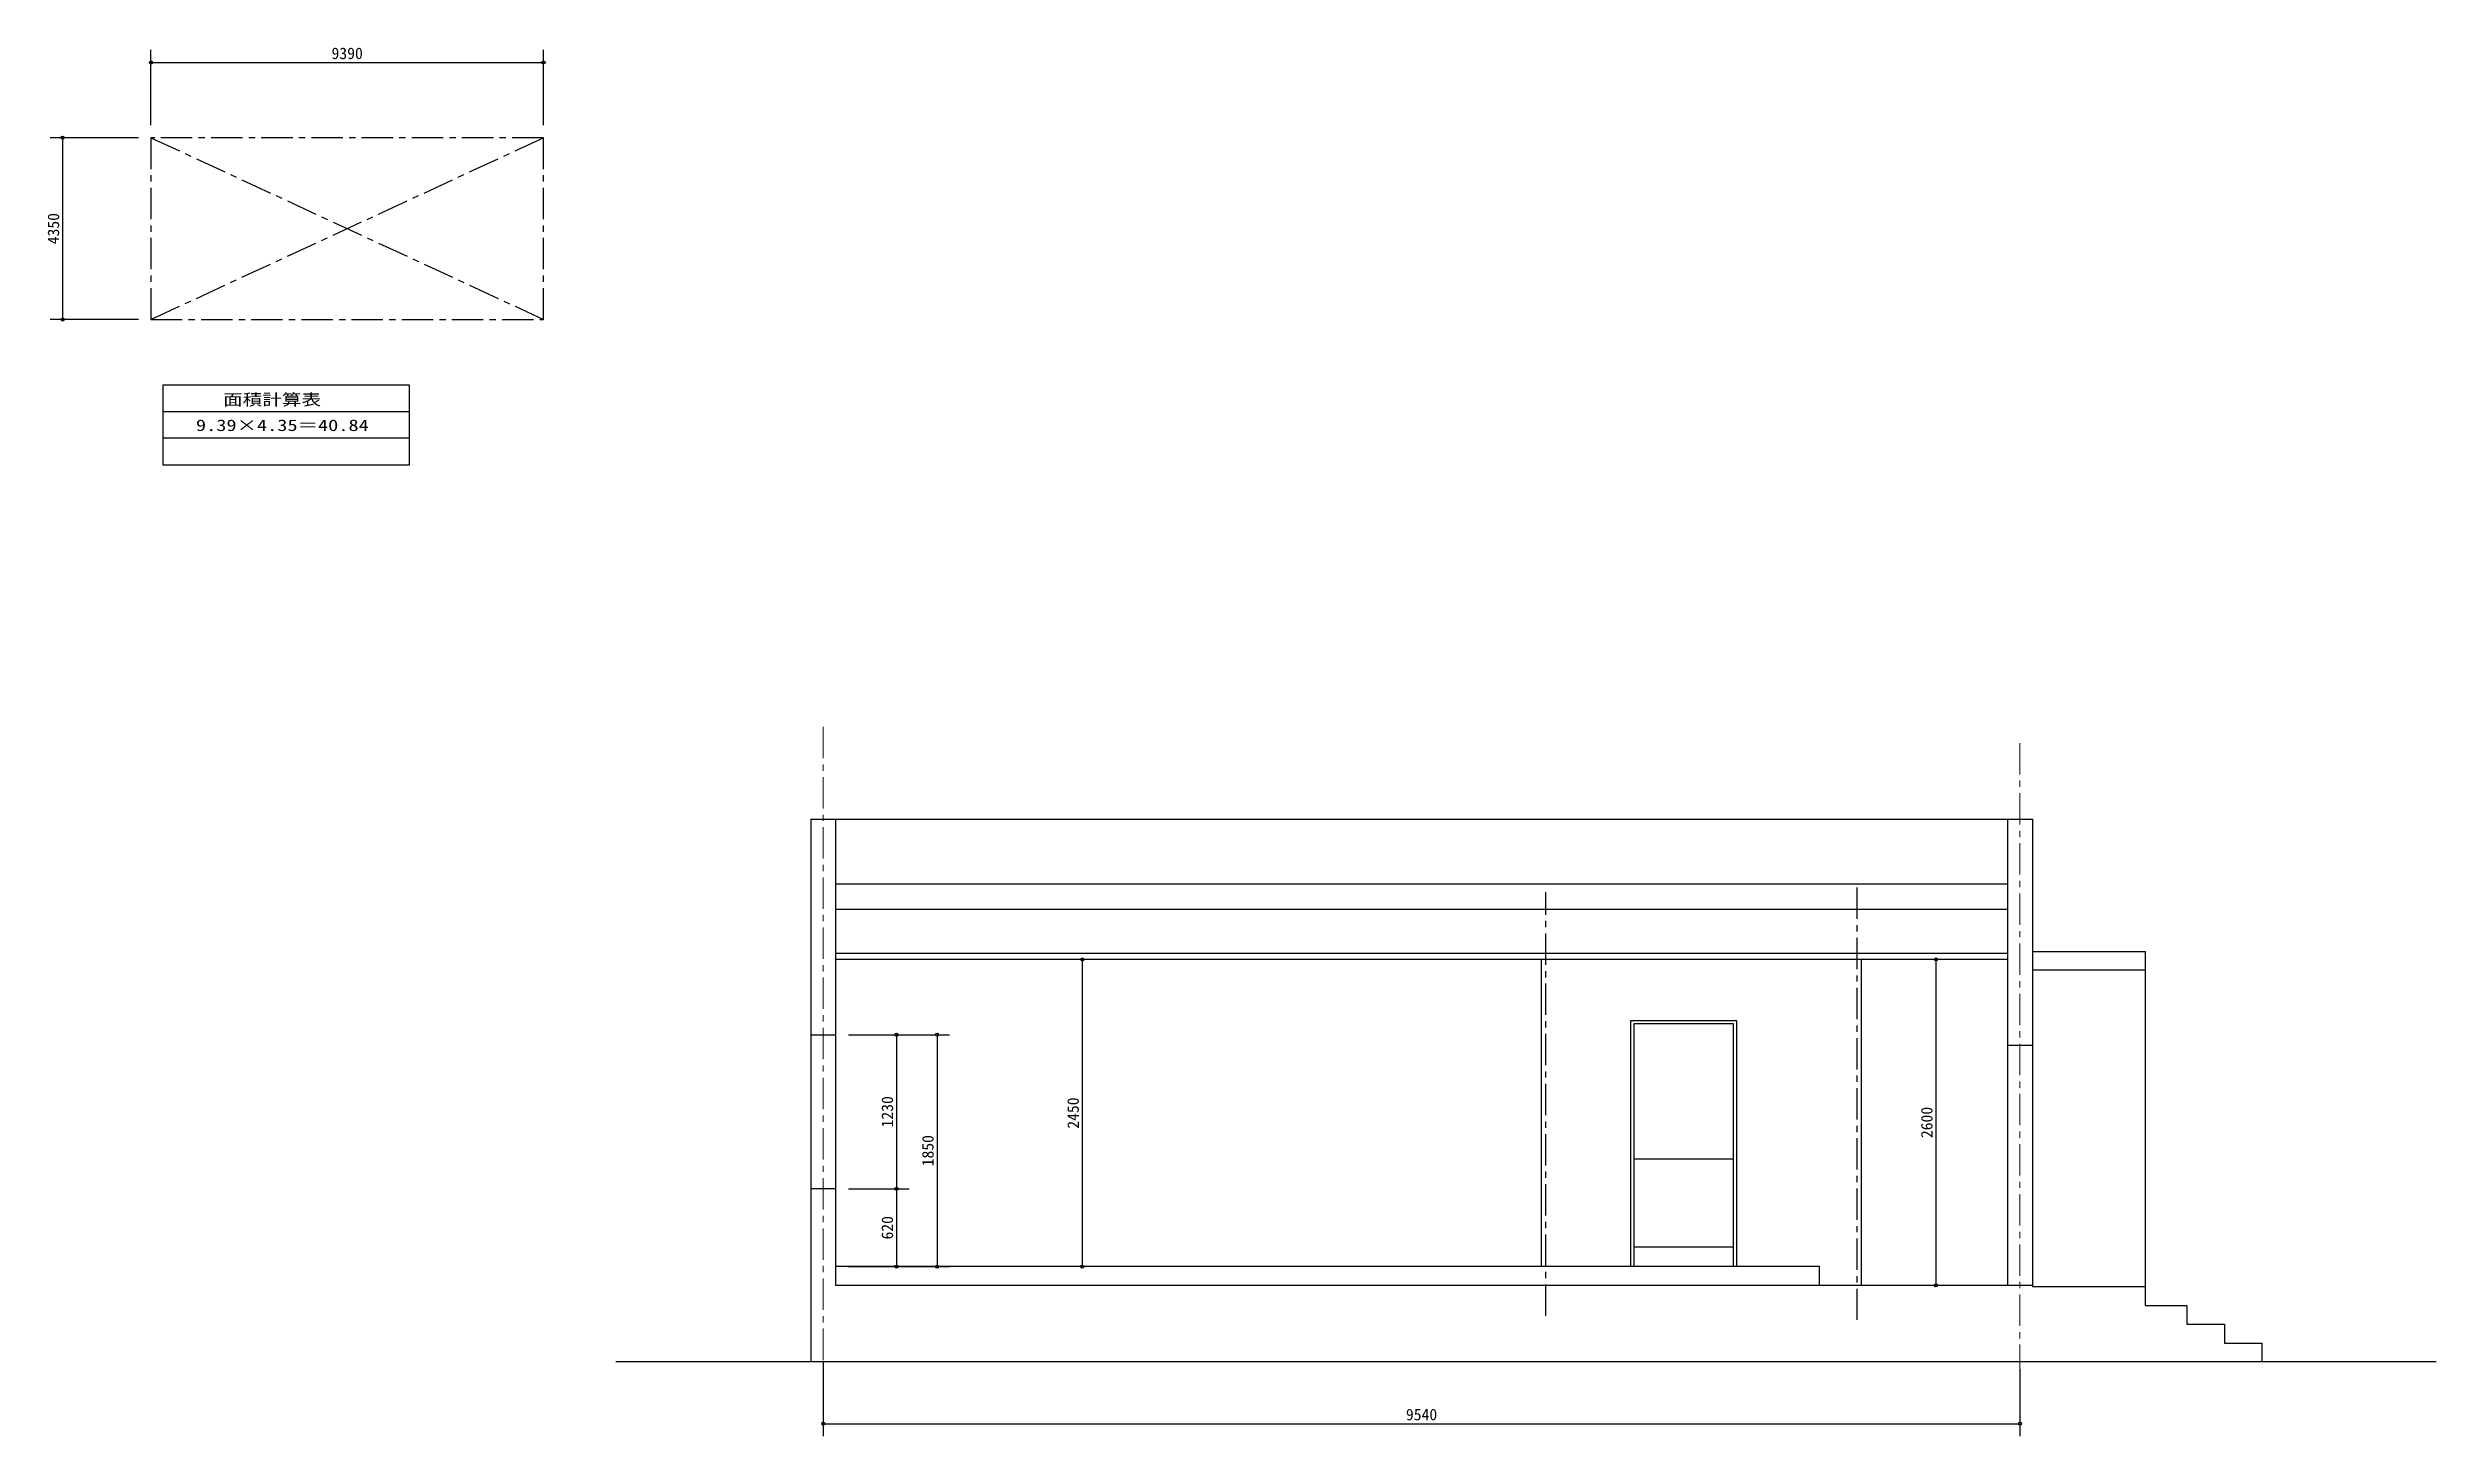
# Model space of a CAD drawing. Units: millimetres at full size, sheet at 1:50. Extents: x -51076 to 31144, y -12177 to 13541.
# Drawn here: x 12101 to 31144, y -6043 to 5035 of the extents above; entities that cross this region are included whole.
import ezdxf
from ezdxf.enums import TextEntityAlignment as Align

# ---------------------------------------------------------------- set-up
doc = ezdxf.new("R2010")
doc.units = ezdxf.units.MM
doc.header["$LTSCALE"] = 50
doc.header["$PDMODE"] = 32
doc.header["$PDSIZE"] = 25
doc.linetypes.add('CHAIN1', pattern=[8, 5, -1, 1, -1])
doc.layers.add('0-0_0', color=7, linetype='Continuous')
doc.layers.add('0-2_2', color=134, linetype='Continuous')
doc.layers.add('0-8_8', color=6, linetype='CHAIN1', lineweight=9)
doc.styles.add('ＭＳ ゴシック', font='')
doc.styles.get('ＭＳ ゴシック').set_extended_font_data('MS Gothic')

msp = doc.modelspace()

# ---------------------------------------------------------------- texts
at = {"layer": '0-0_0', "style": 'ＭＳ ゴシック'}
for s, width, p in [('面積計算表', 1.25, (13499.14, 2154.52)), ('9.39×4.35＝40.84', 1.3, (13282.72, 1949.6))]:
    msp.add_text(s, height=91.64, dxfattribs=dict(at, width=width)).set_placement(p, align=Align.BOTTOM_LEFT)
for s, p in [('1230', (18867.8, -3579.14)), ('2450', (20349.29, -3589.14)), ('2600', (27155.12, -3664.14)), ('1850', (19191.04, -3889.14)), ('620', (18867.8, -4472.89))]:
    msp.add_text(s, height=91.64, rotation=90, dxfattribs=at).set_placement(p, align=Align.BOTTOM_LEFT)
msp.add_text('9540', height=91.64, dxfattribs=at).set_placement((22929.47, -5943.01), align=Align.BOTTOM_LEFT)
at = {"layer": '0-2_2', "style": 'ＭＳ ゴシック'}
msp.add_text('9390', height=91.64, dxfattribs=at).set_placement((14363.84, 4916.97), align=Align.BOTTOM_LEFT)
msp.add_text('4350', height=91.64, rotation=90, dxfattribs=at).set_placement((12219.37, 3467.15), align=Align.BOTTOM_LEFT)

# ---------------------------------------------------------------- linework, layer by layer
at = {"layer": '0-0_0'}
for p, q in [((13019.74, 2131.56), (14984.75, 2131.56)), ((14984.75, 1919.06), (13019.74, 1919.06)), ((18184.47, -1119.14), (18184.47, -5449.14)), ((18184.47, -1119.14), (18384.47, -1119.14)), ((18384.47, -4839.14), (18384.47, -1119.14)), ((18384.47, -1119.14), (27724.47, -1119.14)), ((27724.47, -1119.14), (27724.47, -4839.14)), ((27724.47, -1119.14), (27924.47, -1119.14)), ((27724.47, -1119.14), (27924.47, -1119.14)), ((27924.47, -1119.14), (27924.47, -4849.14)), ((27724.47, -1639.14), (18384.47, -1639.14)), ((27724.47, -1839.14), (18384.47, -1839.14)), ((27724.47, -2191.14), (18384.47, -2191.14)), ((27724.47, -2239.14), (18384.47, -2239.14)), ((20349.29, -2239.14), (20349.29, -4689.14)), ((24010.47, -4689.14), (24010.47, -2239.14)), ((26559.47, -2239.14), (26559.47, -4839.14)), ((27155.12, -2239.14), (27155.12, -4839.14)), ((27924.47, -2174.14), (28824.47, -2174.14)), ((28824.47, -4849.14), (28824.47, -2174.14)), ((28824.47, -2324.14), (27924.47, -2324.14)), ((18184.47, -2839.14), (18384.47, -2839.14)), ((18484.47, -2839.14), (18967.8, -2839.14)), ((18484.47, -2839.14), (19291.04, -2839.14)), ((18867.8, -2839.14), (18867.8, -4069.14)), ((19191.04, -2839.14), (19191.04, -4689.14)), ((25566.94, -2728.61), (24720.35, -2728.61)), ((24720.35, -2728.61), (24720.35, -4689.14)), ((25541.94, -2753.61), (24745.35, -2753.61)), ((24745.35, -2753.61), (24745.35, -4689.14)), ((25541.94, -4689.14), (25541.94, -2753.61)), ((25566.94, -4689.14), (25566.94, -2728.61)), ((27924.47, -2924.14), (27724.47, -2924.14)), ((24745.35, -3828.68), (25541.94, -3828.68)), ((18384.47, -4069.14), (18184.47, -4069.14)), ((18484.47, -4069.14), (18967.8, -4069.14)), ((18484.47, -4069.14), (18967.8, -4069.14)), ((18867.8, -4069.14), (18867.8, -4689.14)), ((25541.94, -4534.75), (24745.35, -4534.75)), ((18484.47, -4689.14), (18967.8, -4689.14)), ((18484.47, -4689.14), (19291.04, -4689.14)), ((27924.47, -4839.14), (18384.47, -4839.14)), ((27924.47, -4849.14), (28824.47, -4849.14)), ((28824.47, -4999.14), (28824.47, -4849.14)), ((28824.47, -4999.14), (29154.47, -4999.14)), ((29454.47, -5149.14), (29454.47, -5299.14)), ((29454.47, -5299.14), (29754.47, -5299.14)), ((29754.47, -5299.14), (29754.47, -5449.14)), ((31143.65, -5449.14), (16630.23, -5449.14)), ((18284.47, -5441.73), (18284.47, -6043.01)), ((27824.47, -5506.73), (27824.47, -6043.01)), ((18284.47, -5943.01), (27824.47, -5943.01))]:
    msp.add_line(p, q, dxfattribs=at)
at = {"layer": '0-0_0', "linetype": 'CHAIN1'}
for p, q in [((24045.47, -5081.97), (24045.47, -1701.06)), ((26524.47, -1665.98), (26524.47, -5113.86))]:
    msp.add_line(p, q, dxfattribs=at)
at = {"layer": '0-0_0'}
msp.add_lwpolyline([(13019.74, 1706.57), (14984.75, 1706.57), (14984.75, 2344.05), (13019.74, 2344.05)], close=True, dxfattribs=at)
for points in [[(26226.45, -4839.14), (26226.45, -4689.14), (18384.47, -4689.14)], [(29154.47, -4999.14), (29154.47, -5149.14), (29454.47, -5149.14)]]:
    msp.add_lwpolyline(points, dxfattribs=at)
for p in [(20349.29, -2239.14), (27155.12, -2239.14), (18867.8, -2839.14), (19191.04, -2839.14), (18867.8, -4069.14), (18867.8, -4689.14), (19191.04, -4689.14), (20349.29, -4689.14), (27155.12, -4839.14), (18284.47, -5943.01), (27824.47, -5943.01)]:
    msp.add_point(p, dxfattribs=at)
at = {"layer": '0-2_2'}
for p, q in [((12923.84, 4417.15), (12923.84, 5016.97)), ((16053.84, 4417.15), (16053.84, 5016.97)), ((12923.84, 4916.97), (16053.84, 4916.97)), ((12823.84, 4317.15), (12119.37, 4317.15)), ((12219.37, 4317.15), (12219.37, 2867.15)), ((12823.84, 2867.15), (12119.37, 2867.15))]:
    msp.add_line(p, q, dxfattribs=at)
at = {"layer": '0-2_2', "linetype": 'CHAIN1'}
for p, q in [((12923.84, 2867.15), (16053.84, 4317.15)), ((12923.84, 4317.15), (16053.84, 2867.15))]:
    msp.add_line(p, q, dxfattribs=at)
msp.add_lwpolyline([(12923.84, 4317.15), (12923.84, 2867.15), (16053.84, 2867.15), (16053.84, 4317.15)], close=True, dxfattribs=at)
at = {"layer": '0-2_2'}
for p in [(12923.84, 4916.97), (16053.84, 4916.97), (12219.37, 4317.15), (12219.37, 2867.15)]:
    msp.add_point(p, dxfattribs=at)
at = {"layer": '0-8_8'}
for p, q in [((18284.47, -384.14), (18284.47, -5504.83)), ((27824.47, -512.15), (27824.47, -5504.83))]:
    msp.add_line(p, q, dxfattribs=at)

msp.set_redraw_order([(e.dxf.handle, doc.entitydb.next_handle()) for e in msp.query("TEXT MTEXT ATTDEF DIMENSION ARC_DIMENSION")])  # texts and dimensions are drawn at this point

doc.saveas('drawing.dxf')
